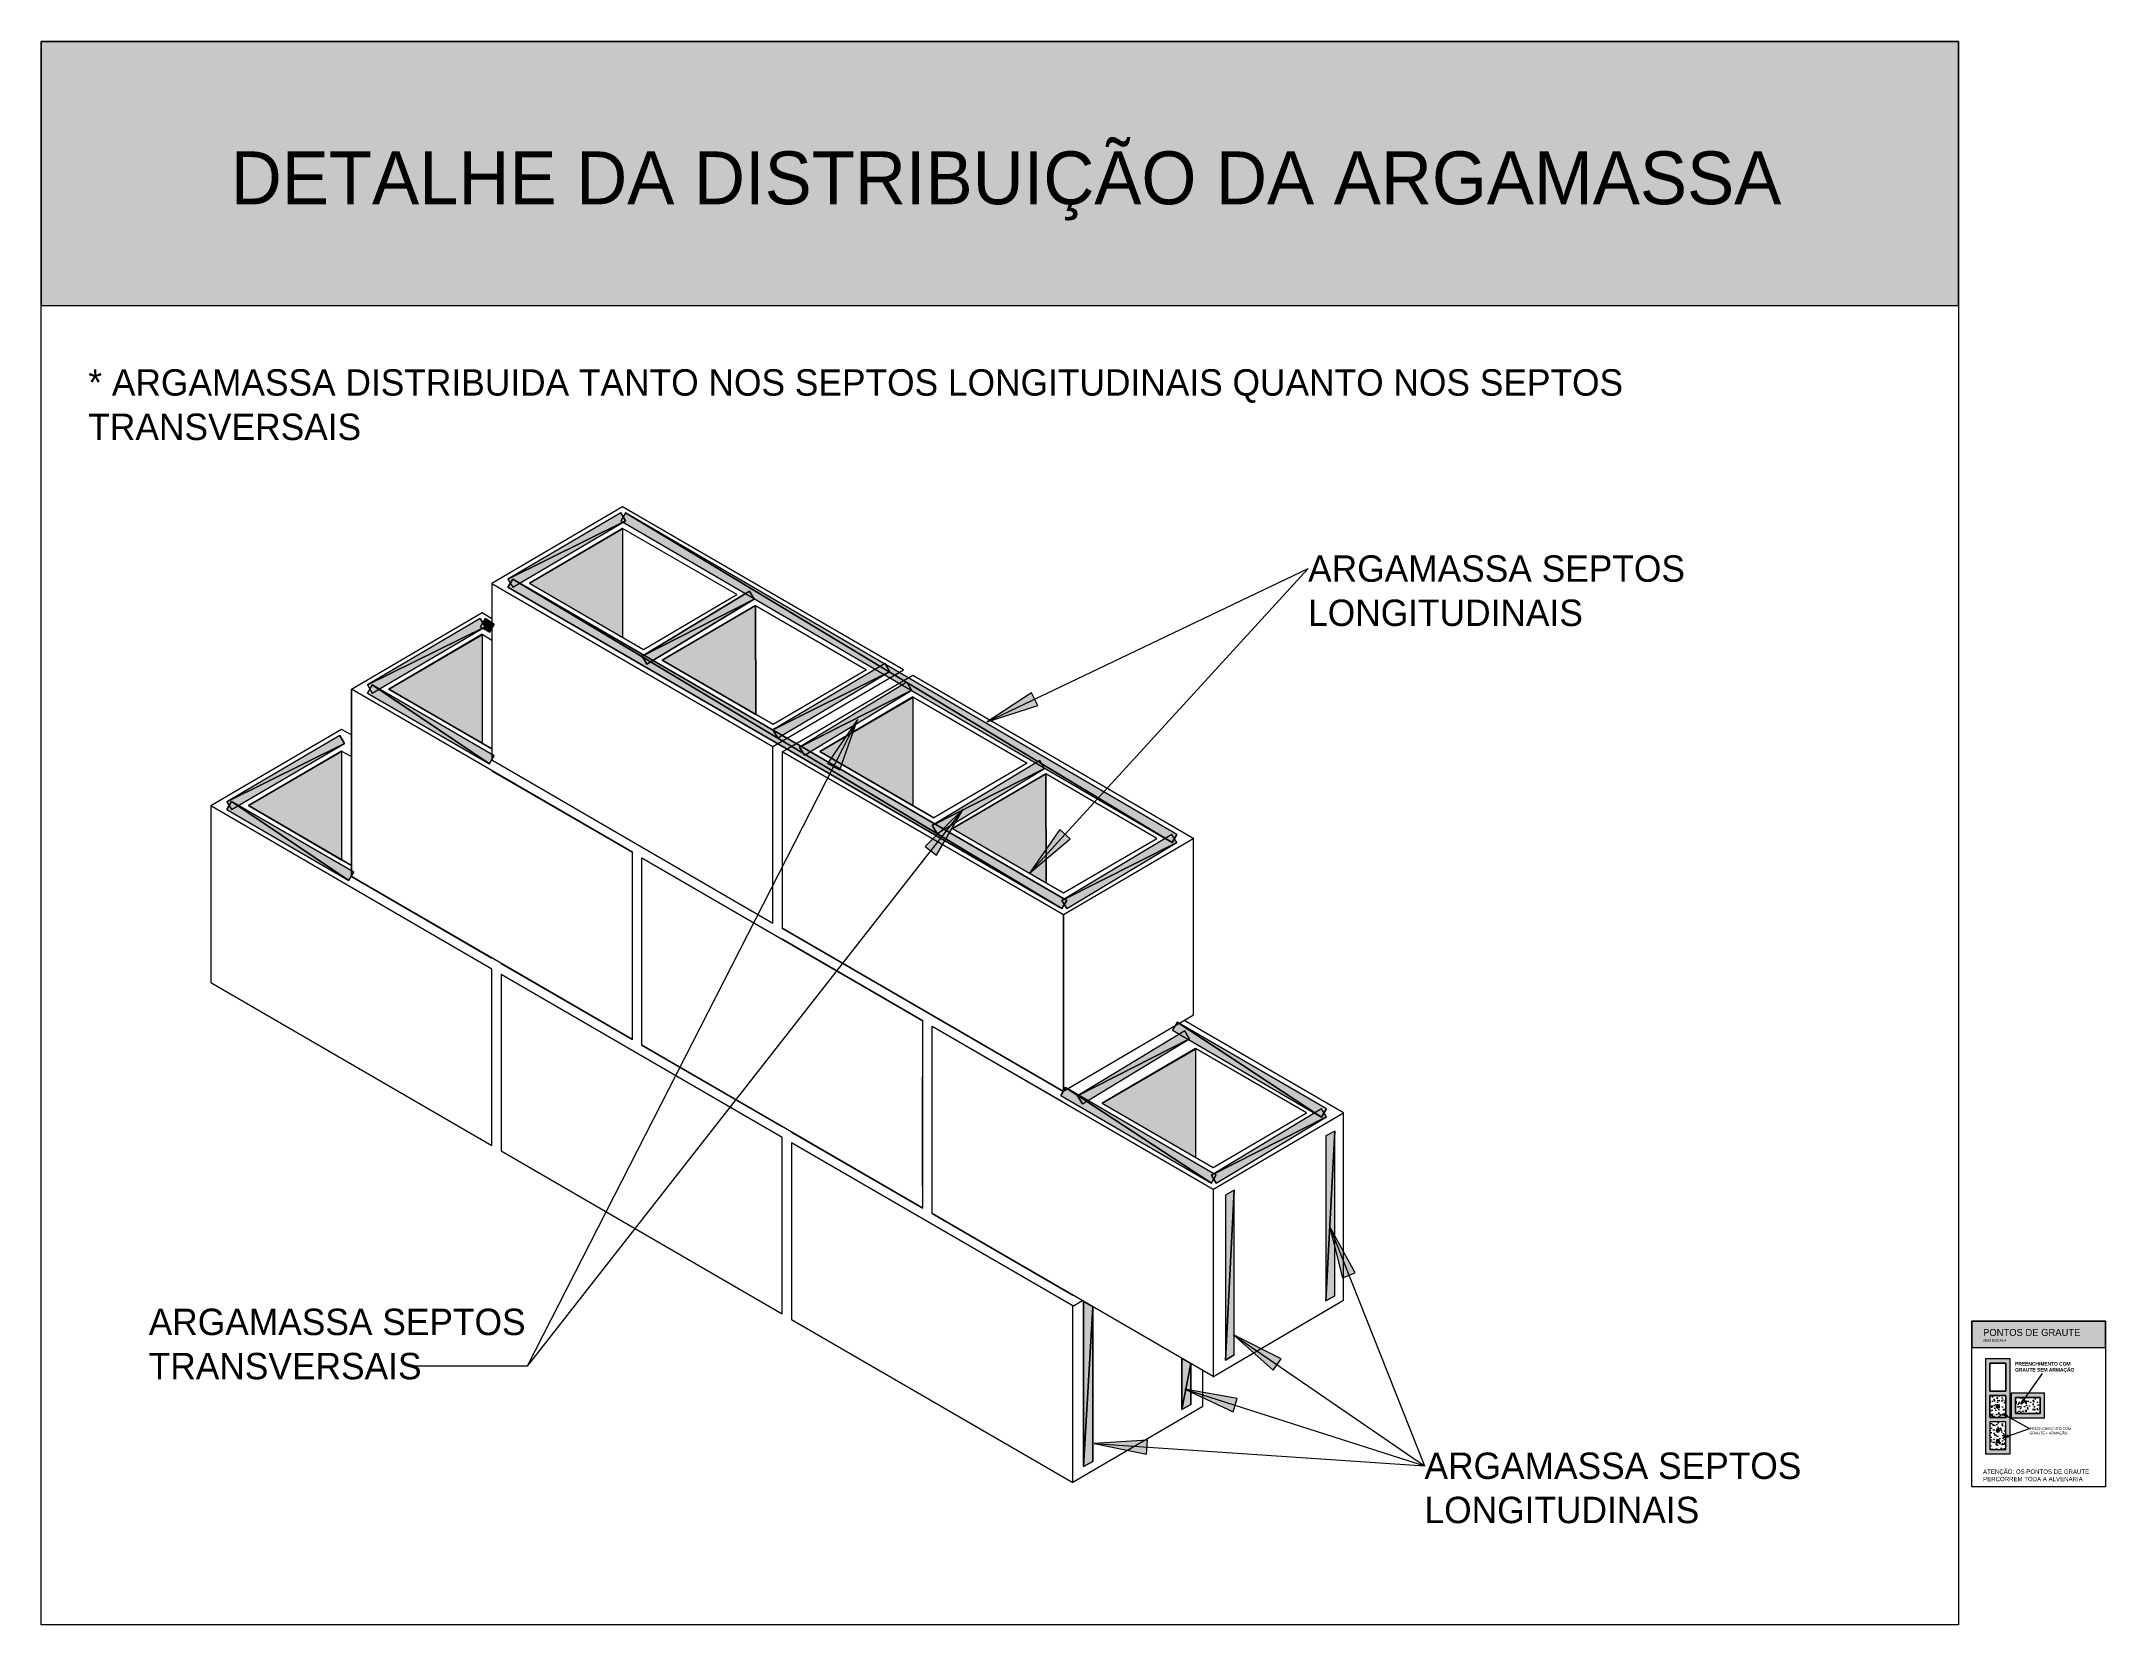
# Model space of a CAD drawing. Header units: centimetres. Extents: x 170 to 13828, y -2277 to 8860.
# Drawn here: x 3144 to 4317, y 63 to 962 of the extents above; entities that cross this region are included whole.
import ezdxf

# ---------------------------------------------------------------- set-up
doc = ezdxf.new("R2010")
doc.units = ezdxf.units.CM
for name, color, linetype, lineweight in [('A-DETL-GENF', 7, 'Continuous', 9), ('A-DETL-THIN', 7, 'Continuous', 9), ('G-ANNO-TEXT', 7, 'Continuous', 9)]:
    doc.layers.add(name, color=color, linetype=linetype, lineweight=lineweight)
for name, color, linetype, lineweight, true_color in [('A-DETL-GENF-1', 9, 'Continuous', 9, 0xc0c0c0), ('A-DETL-GENF-2', 16, 'Continuous', 9, 0x800000), ('A-DETL-GENF-3', 1, 'Continuous', 9, 0xff0000), ('A-DETL-GENF-4', 3, 'Continuous', 9, 0x00ff00), ('A-DETL-GENF-5', 11, 'Continuous', 9, 0xff8080)]:
    doc.layers.add(name, color=color, linetype=linetype, lineweight=lineweight, true_color=true_color)
doc.styles.add('Bahnschrift', font='', dxfattribs={"height": 15})
doc.styles.add('Bahnschrift_5', font='', dxfattribs={"height": 30})
doc.styles.add('Bahnschrift_6', font='', dxfattribs={"height": 1.5})
doc.styles.add('Bahnschrift_7', font='', dxfattribs={"height": 2.5})
doc.styles.add('Bahnschrift_8', font='', dxfattribs={"height": 4})
doc.styles.add('Bahnschrift_B', font='', dxfattribs={"height": 2})
doc.styles.get('Bahnschrift').set_extended_font_data('Bahnschrift')
doc.styles.get('Bahnschrift_5').set_extended_font_data('Bahnschrift')
doc.styles.get('Bahnschrift_6').set_extended_font_data('Bahnschrift')
doc.styles.get('Bahnschrift_7').set_extended_font_data('Bahnschrift')
doc.styles.get('Bahnschrift_8').set_extended_font_data('Bahnschrift')
doc.styles.get('Bahnschrift_B').set_extended_font_data('Bahnschrift', bold=True)
pattern_1 = [(50, (4268.5495, 0), (5.46546, -0.47795), [0.5715, -6.287]), (355, (4268.5495, 0), (-1.05745, 5.73197), [0.4572, -5.029]), (100.451, (4269.005, -0.04), (4.40812, 5.25377), [0.4857, -5.343]), (46.184, (4268.5495, 1.524), (8.13195, -1.2613), [0.85725, -9.43]), (96.636, (4269.227, 1.419), (7.12193, 7.42275), [0.72855, -8.014]), (351.184, (4268.5495, 1.524), (7.12183, 7.4232), [0.6858, -7.544]), (21, (4269.3115, 1.143), (4.54848, -3.06773), [0.5715, -6.286]), (326, (4269.3115, 1.143), (1.85405, 5.52596), [0.4572, -5.029]), (71.451, (4269.6905, 0.8873), (6.40251, 2.45795), [0.4857, -5.343]), (37.5, (4268.5495, 0), (0.092908, 2.536775), [0.10058, -4.868, 0.10058, -5.005, -5.048]), (37.5, (4268.5495, 0), (0.092908, 2.536775), [-10.074, 0.10058, -4.948]), (7.5, (4268.5495, 0), (2.00487, 3.0054), [0.10058, -2.81, 0.10058, -4.753, -1.924]), (7.5, (4268.5495, 0), (2.00487, 3.0054), [-7.765, 0.10058, -1.823]), (327.5, (4266.8505, 0), (4.067897, -0.171545), [0.10058, -1.804, 0.10058, -5.843, -7.887]), (327.5, (4266.8505, 0), (4.067897, -0.171545), [-7.849, 0.10058, -7.786]), (317.5, (4266.0885, 0), (4.4441, 0.76309), [0.10058, -2.376, 0.10058, -3.847, -5.601]), (317.5, (4266.0885, 0), (4.4441, 0.76309), [-6.424, 0.10058, -5.5])]

msp = doc.modelspace()

# ---------------------------------------------------------------- texts
at = {"layer": 'G-ANNO-TEXT', "attachment_point": 1}
for s, insert, char_height, width, style in [('DETALHE DA DISTRIBUIÇÃO DA ARGAMASSA', (3251.8, 899.4), 30, 1035.78, 'Bahnschrift_5'), ('* ARGAMASSA DISTRIBUIDA TANTO NOS SEPTOS LONGITUDINAIS QUANTO NOS SEPTOS', (3170.9, 775.7), 15, 1021.35, 'Bahnschrift'), ('TRANSVERSAIS', (3170.9, 750.5), 15, 182.785, 'Bahnschrift'), ('ARGAMASSA SEPTOS ', (3863.6, 670), 15, 259.747, 'Bahnschrift'), ('LONGITUDINAIS', (3863.6, 644.9), 15, 183.586, 'Bahnschrift'), ('ARGAMASSA SEPTOS ', (3205.2, 242.2), 15, 259.747, 'Bahnschrift'), ('SEM ESCALA', (4246.9, 224.9), 1.5, 15.392, 'Bahnschrift_6'), ('PONTOS DE GRAUTE', (4246.9, 230.7), 4, 62.692, 'Bahnschrift_8'), ('TRANSVERSAIS', (3205.2, 217.1), 15, 182.785, 'Bahnschrift'), ('PREENCHIMENTO COM ', (4265.1, 211.9), 2, 36.637, 'Bahnschrift_B'), ('GRAUTE SEM ARMAÇÃO', (4265.1, 208.5), 2, 37.679, 'Bahnschrift_B'), ('PREENCHIMENTO COM ', (4273.3, 174.8), 1.5, 27.097, 'Bahnschrift_6'), ('GRAUTE + ARMAÇÃO', (4273.3, 172.3), 1.5, 24.291, 'Bahnschrift_6'), ('ARGAMASSA SEPTOS', (3929.7, 160.5), 15, 252.532, 'Bahnschrift'), ('ATENÇÃO: OS PONTOS DE GRAUTE', (4246.9, 150.9), 2.5, 66.139, 'Bahnschrift_7'), ('PERCORREM TODA A ALVENARIA', (4246.9, 146.7), 2.5, 63.894, 'Bahnschrift_7'), ('LONGITUDINAIS', (3929.7, 135.4), 15, 183.586, 'Bahnschrift')]:
    msp.add_mtext(s, dxfattribs=dict(at, insert=insert, char_height=char_height, width=width, style=style))

# ---------------------------------------------------------------- hatches: boundary and pattern name
at = {"layer": 'A-DETL-GENF'}
h = msp.add_hatch(dxfattribs=at)
h.set_pattern_fill('FP_1', color=256, style=0, pattern_type=2)
h.set_pattern_definition(pattern_1)
h.paths.add_polyline_path([(4255.8, 180.4), (4259.8, 180.4), (4259.8, 192.9), (4250.8, 192.9), (4250.8, 180.4), (4255.5, 180.4)])
h.paths.add_polyline_path([(4279.3, 182.7), (4279.3, 191.7), (4265.3, 191.7), (4265.3, 182.7), (4278.5, 182.7)])
h.paths.add_polyline_path([(4255.3, 185.7), (4255, 185.7), (4254.8, 185.8), (4254.6, 186), (4254.4, 186.2), (4254.3, 186.4), (4254.3, 186.7), (4254.3, 186.9), (4254.4, 187.2), (4254.6, 187.4), (4254.8, 187.5), (4255, 187.6), (4255.3, 187.7), (4255.5, 187.6), (4255.8, 187.5), (4256, 187.4), (4256.1, 187.2), (4256.2, 186.9), (4256.3, 186.7), (4256.2, 186.4), (4256.1, 186.2), (4256, 186), (4255.8, 185.8), (4255.5, 185.7)])
h = msp.add_hatch(dxfattribs=at)
h.set_pattern_fill('FP_1', color=256, style=0, pattern_type=2)
h.set_pattern_definition(pattern_1)
h.paths.add_polyline_path([(4259.8, 162.2), (4259.8, 177.9), (4250.8, 177.9), (4250.8, 162.2)])
h.paths.add_polyline_path([(4255.3, 166), (4255, 166.1), (4254.8, 166.2), (4254.6, 166.3), (4254.4, 166.5), (4254.3, 166.8), (4254.3, 167), (4254.3, 167.3), (4254.4, 167.5), (4254.6, 167.8), (4254.8, 167.9), (4255, 168), (4255.3, 168), (4255.5, 168), (4255.8, 167.9), (4256, 167.8), (4256.1, 167.5), (4256.2, 167.3), (4256.3, 167), (4256.2, 166.8), (4256.1, 166.5), (4256, 166.3), (4255.8, 166.2), (4255.5, 166.1)])
h.paths.add_polyline_path([(4255.3, 172), (4255, 172.1), (4254.8, 172.2), (4254.6, 172.3), (4254.4, 172.5), (4254.3, 172.8), (4254.3, 173), (4254.3, 173.3), (4254.4, 173.5), (4254.6, 173.8), (4254.8, 173.9), (4255, 174), (4255.3, 174), (4255.5, 174), (4255.8, 173.9), (4256, 173.8), (4256.1, 173.5), (4256.2, 173.3), (4256.3, 173), (4256.2, 172.8), (4256.1, 172.5), (4256, 172.3), (4255.8, 172.2), (4255.5, 172.1)])
at = {"layer": 'A-DETL-GENF-1'}
for points in [[(3421.4, 811.9), (4232.9, 811.9), (4232.9, 961.9), (3144.2, 961.9), (3144.2, 811.9), (3409.2, 811.9)], [(4281.8, 220.1), (4316.5, 220.1), (4316.5, 235.1), (4240.5, 235.1), (4240.5, 220.1), (4279.3, 220.1)]]:
    msp.add_hatch(color=256, dxfattribs=at).paths.add_polyline_path(points)
at = {"layer": 'A-DETL-GENF-2'}
for points in [[(3421.4, 654.2), (3474.5, 685.2), (3474.3, 685.3), (3425.3, 656.5)], [(3474.5, 623.4), (3474.5, 685.2), (3421.4, 654.2), (3473.3, 624.1)], [(3549.9, 579.7), (3549.7, 641.5), (3496.8, 610.5), (3533, 589.5)], [(3341.6, 594.1), (3394.7, 625), (3394.5, 625.2), (3345.5, 596.4)], [(3394.7, 563.3), (3394.7, 625), (3341.6, 594.1), (3345.5, 591.8)], [(3586.3, 558.6), (3639.4, 589.5), (3639.2, 589.6), (3586.8, 558.9)], [(3639.4, 527.8), (3639.4, 589.5), (3586.3, 558.6), (3639.2, 527.9)], [(3261.8, 527.9), (3314.9, 558.8), (3314.7, 558.9), (3265.7, 530.1)], [(3314.9, 497), (3314.9, 558.8), (3261.8, 527.9), (3265.7, 525.6)], [(3714.8, 484), (3714.6, 545.9), (3661.7, 514.8), (3675.3, 506.9)], [(3746.6, 358.9), (3799.8, 389.8), (3799.6, 390), (3753.6, 363)], [(3799.8, 328.1), (3799.8, 389.8), (3746.6, 358.9), (3794.5, 331.2)]]:
    msp.add_hatch(color=256, dxfattribs=at).paths.add_polyline_path(points)
at = {"layer": 'A-DETL-GENF-3'}
for points in [[(3409.2, 656.5), (3474.5, 688.9), (3473.3, 689.6), (3474.7, 691.9), (3473.3, 694.2), (3409.2, 656.5)], [(3786.4, 506.9), (3789.1, 511.5), (3476, 694.2), (3710.1, 552.9), (3711.2, 553.6), (3712.4, 551.5), (3786.3, 506.9)], [(3410.6, 654.2), (3411.9, 656.5), (3415.8, 654.2), (3474.6, 688.9), (3409.2, 656.5)], [(3723.8, 469.4), (3490.3, 609.5), (3488.1, 608.2), (3485.7, 612.3), (3411.9, 656.5), (3409.2, 651.9), (3723.8, 469.4)], [(3485.4, 612.8), (3549.1, 645.1), (3546.3, 649.7), (3486.3, 613.3)], [(3488.1, 608.2), (3549.1, 645.1), (3485.4, 612.8), (3485.7, 612.3)], [(3329.4, 596.4), (3396.2, 629.5), (3393.5, 634.1), (3329.4, 596.4)], [(3398.7, 626.4), (3396.2, 634.1), (3394.9, 631.8), (3396.2, 629.5), (3394.9, 628.7), (3396.2, 627.9)], [(3398.7, 626.4), (3401.4, 631), (3396.2, 634), (3397.7, 629.5)], [(3330.8, 594.1), (3332.1, 596.4), (3336, 594.1), (3394.8, 628.7), (3329.4, 596.4), (3330.8, 594.1)], [(3564.8, 567.8), (3623.1, 602.2), (3622.8, 602.4), (3559.7, 571), (3559.9, 570.7)], [(3398.7, 551.6), (3332.1, 596.4), (3329.4, 591.8), (3386.2, 558.9)], [(3398.7, 551.6), (3401.4, 556.2), (3332.1, 596.4), (3387.9, 558.9)], [(3575.6, 561.5), (3638.2, 593.4), (3633, 596.4), (3575.6, 561.6)], [(3580.8, 558.5), (3638.2, 593.4), (3575.6, 561.5), (3580.2, 558.9)], [(3249.6, 530.1), (3316.4, 563.2), (3313.7, 567.8), (3249.6, 530.2)], [(3251, 527.9), (3252.3, 530.1), (3256.2, 527.9), (3316.4, 563.2), (3249.6, 530.1), (3251, 527.9)], [(3650.2, 516.6), (3713.9, 549), (3711.2, 553.6), (3651.6, 517.5)], [(3653, 512.1), (3713.9, 549), (3650.2, 516.6)], [(3318.9, 485.4), (3252.3, 530.1), (3249.6, 525.6), (3316.4, 486.8)], [(3318.9, 485.4), (3321.6, 490), (3252.3, 530.1), (3316.4, 487)], [(3723.8, 474), (3789.1, 507), (3787.7, 509.2), (3786.3, 506.9), (3782.5, 509.2), (3723.8, 474)], [(3726.5, 469.4), (3789, 506.9), (3723.8, 473.9), (3726.5, 469.5)], [(3732.7, 363), (3796.3, 395.4), (3793.6, 400), (3732.9, 363.2)], [(3871.3, 351), (3789.3, 405), (3786.6, 400.4), (3790.6, 398.1), (3793.6, 400), (3796.3, 395.4), (3795.8, 395.1), (3871.3, 351.1)], [(3871.3, 351), (3874, 355.6), (3789.3, 405), (3871.3, 351.1)], [(3735.4, 358.5), (3795.7, 395.1), (3732.7, 363)], [(3808.7, 313.5), (3737.8, 359.9), (3735.4, 358.5), (3732.7, 363), (3732.9, 363.2), (3725.8, 367.8), (3723.1, 363.2), (3808.7, 313.5)], [(3808.7, 318.1), (3874, 351.1), (3872.6, 353.3), (3871.3, 351.1), (3867.4, 353.3), (3808.7, 318.1)], [(3811.4, 313.5), (3874, 351), (3808.7, 318.1), (3811.4, 313.6)], [(3873.6, 246.6), (3878.7, 249.5), (3878.7, 343.1), (3874, 253.7)], [(3873.6, 246.6), (3878.7, 343.1), (3873.6, 340.3), (3873.6, 309.5)], [(3816.6, 213), (3821.7, 215.9), (3821.7, 309.5)], [(3816.6, 213), (3821.7, 309.5), (3816.6, 306.7)], [(3736.3, 152.5), (3741.3, 243.3), (3736.3, 246.2), (3736.3, 152.6)], [(3791.9, 185), (3797, 211), (3791.9, 214), (3791.9, 211)], [(3791.9, 185), (3797, 187.8), (3797, 211), (3794.5, 198.1)], [(4255.3, 185.7), (4255.5, 185.7), (4255.8, 185.8), (4256, 186), (4256.1, 186.2), (4256.2, 186.4), (4256.3, 186.7), (4256.2, 186.9), (4256.1, 187.2), (4256, 187.4), (4255.8, 187.5), (4255.5, 187.6), (4255.3, 187.7), (4255, 187.6), (4254.8, 187.5), (4254.6, 187.4), (4254.4, 187.2), (4254.3, 186.9), (4254.3, 186.7), (4254.3, 186.4), (4254.4, 186.2), (4254.6, 186), (4254.8, 185.8), (4255, 185.7)], [(4255.3, 172), (4255.5, 172.1), (4255.8, 172.2), (4256, 172.3), (4256.1, 172.5), (4256.2, 172.8), (4256.3, 173), (4256.2, 173.3), (4256.1, 173.5), (4256, 173.8), (4255.8, 173.9), (4255.5, 174), (4255.3, 174), (4255, 174), (4254.8, 173.9), (4254.6, 173.8), (4254.4, 173.5), (4254.3, 173.3), (4254.3, 173), (4254.3, 172.8), (4254.4, 172.5), (4254.6, 172.3), (4254.8, 172.2), (4255, 172.1)], [(4255.3, 166), (4255.5, 166.1), (4255.8, 166.2), (4256, 166.3), (4256.1, 166.5), (4256.2, 166.8), (4256.3, 167), (4256.2, 167.3), (4256.1, 167.5), (4256, 167.8), (4255.8, 167.9), (4255.5, 168), (4255.3, 168), (4255, 168), (4254.8, 167.9), (4254.6, 167.8), (4254.4, 167.5), (4254.3, 167.3), (4254.3, 167), (4254.3, 166.8), (4254.4, 166.5), (4254.6, 166.3), (4254.8, 166.2), (4255, 166.1)]]:
    msp.add_hatch(color=256, dxfattribs=at).paths.add_polyline_path(points)
h = msp.add_hatch(color=256, dxfattribs=at)
h.paths.add_polyline_path([(3786.4, 506.9), (3712.4, 551.5), (3713.9, 549.2), (3786.3, 506.9)])
h.paths.add_polyline_path([(3708.8, 552.2), (3710.1, 552.9), (3476, 694.2), (3473.3, 689.6), (3544, 648.3), (3546.3, 649.7), (3548.8, 645.5), (3706.4, 553.6)])
h = msp.add_hatch(color=256, dxfattribs=at)
h.paths.add_polyline_path([(3723.8, 469.4), (3725.1, 471.7), (3723.8, 474), (3725.1, 474.8), (3656.8, 514.4), (3653, 512.1), (3650.2, 516.6), (3651.6, 517.5), (3491.6, 610.3), (3490.3, 609.5), (3723.8, 469.4)])
h.paths.add_polyline_path([(3485.7, 612.3), (3485.4, 612.8), (3486.3, 613.3), (3415.8, 654.2), (3485.4, 612.4)])
h = msp.add_hatch(color=256, dxfattribs=at)
h.paths.add_polyline_path([(3559.7, 571), (3622.8, 602.4), (3617.8, 605.3), (3562.3, 572.5)])
h.paths.add_polyline_path([(3623.8, 607.9), (3623.4, 608.6), (3623, 608.4)])
h = msp.add_hatch(color=256, dxfattribs=at)
h.paths.add_polyline_path([(3808.7, 313.5), (3810.1, 315.8), (3808.7, 318.1), (3810, 318.9), (3738.6, 360.4), (3737.8, 359.9), (3808.7, 313.5)])
h.paths.add_polyline_path([(3732.9, 363.2), (3733.3, 363.4), (3725.8, 367.8), (3732.7, 363.3)])
h = msp.add_hatch(color=256, dxfattribs=at)
h.paths.add_polyline_path([(3736.1, 152.5), (3736.3, 152.6), (3736.3, 154.8)])
h.paths.add_polyline_path([(3736.3, 152.6), (3741.3, 155.4), (3741.3, 243.3)])
at = {"layer": 'A-DETL-GENF-4'}
h = msp.add_hatch(color=256, dxfattribs=at)
h.paths.add_polyline_path([(4248.3, 159.7), (4262.3, 159.7), (4262.3, 213.7), (4248.3, 213.7), (4248.3, 162.2)])
h.paths.add_polyline_path([(4250.8, 162.2), (4250.8, 177.9), (4259.8, 177.9), (4259.8, 162.2)])
h.paths.add_polyline_path([(4259.8, 180.4), (4250.8, 180.4), (4250.8, 192.9), (4259.8, 192.9), (4259.8, 182.7)])
h.paths.add_polyline_path([(4252.6, 195.4), (4250.8, 195.4), (4250.8, 211.2), (4259.8, 211.2), (4259.8, 195.4), (4258, 195.4)])
at = {"layer": 'A-DETL-GENF-5'}
h = msp.add_hatch(color=256, dxfattribs=at)
h.paths.add_polyline_path([(4262.8, 180.2), (4281.8, 180.2), (4281.8, 194.2), (4262.8, 194.2), (4262.8, 180.4)])
h.paths.add_polyline_path([(4279.3, 182.7), (4265.3, 182.7), (4265.3, 191.7), (4279.3, 191.7), (4279.3, 188.1)])
at = {"layer": 'G-ANNO-TEXT'}
for points in [[(3681.3, 575.4), (3710.1, 584.8), (3706.6, 591.9)], [(3607.8, 576.8), (3590.6, 551.8), (3597.6, 548.2)], [(3667.8, 525.8), (3646.2, 504.7), (3652.5, 499.8)], [(3705.4, 489.5), (3728.5, 509), (3722.7, 514.3)], [(3875.7, 289), (3883.1, 259.7), (3890.4, 262.6)], [(3821.3, 227.4), (3843.8, 207.2), (3848.3, 213.7)], [(3793.6, 196.5), (3821, 183.6), (3823.4, 191.1)], [(4268.4, 187.9), (4270.8, 189.9), (4269.5, 190.8)], [(4258.1, 182.4), (4260.5, 180.6), (4260.9, 181.3)], [(3742.2, 165.6), (3771.9, 159.6), (3772.4, 167.5)], [(4258.3, 168.9), (4261.3, 169.5), (4261, 170.3)]]:
    msp.add_hatch(color=256, dxfattribs=at).paths.add_polyline_path(points)

# ---------------------------------------------------------------- linework, layer by layer
at = {"layer": 'A-DETL-THIN'}
for p, q in [((4232.9, 961.9), (3144.2, 961.9)), ((3144.2, 961.9), (3144.2, 811.9)), ((3144.2, 62.7), (3144.2, 961.9)), ((3144.2, 961.9), (4232.9, 961.9)), ((4232.9, 811.9), (4232.9, 961.9)), ((4232.9, 961.9), (4232.9, 62.7)), ((3144.2, 811.9), (4232.9, 811.9)), ((3144.2, 811.9), (4232.9, 811.9)), ((3474.3, 697.6), (3400.1, 654.1)), ((3473.3, 694.2), (3409.2, 656.5)), ((3473.3, 694.2), (3409.2, 656.5)), ((3476, 689.6), (3473.3, 694.2)), ((3476, 689.6), (3473.3, 694.2)), ((3473.3, 694.2), (3476, 689.6)), ((3476, 689.6), (3473.3, 694.2)), ((3473.3, 694.2), (3476, 689.6)), ((3476, 689.6), (3473.3, 694.2)), ((3476, 694.2), (3473.3, 689.6)), ((3476, 694.2), (3473.3, 689.6)), ((3633.9, 605), (3474.3, 697.6)), ((3789.1, 511.5), (3476, 694.2)), ((3789.1, 511.5), (3476, 694.2)), ((3476, 694.2), (3786.4, 506.9)), ((3786.4, 506.9), (3476, 694.2)), ((3476, 694.2), (3786.4, 506.9)), ((3786.4, 506.9), (3476, 694.2)), ((3476, 694.2), (3786.4, 506.9)), ((3786.4, 506.9), (3476, 694.2)), ((3409.2, 656.5), (3476, 689.6)), ((3476, 689.6), (3409.2, 656.5)), ((3409.2, 656.5), (3476, 689.6)), ((3476, 689.6), (3409.2, 656.5)), ((3409.2, 656.5), (3476, 689.6)), ((3476, 689.6), (3409.2, 656.5)), ((3411.9, 651.9), (3476, 689.6)), ((3411.9, 651.9), (3476, 689.6)), ((3474.3, 685.3), (3421.4, 654.2)), ((3421.4, 654.2), (3474.3, 685.3)), ((3474.3, 685.3), (3421.4, 654.2)), ((3474.5, 685.2), (3421.4, 654.2)), ((3474.5, 685.2), (3421.4, 654.2)), ((3421.4, 654.2), (3474.5, 685.2)), ((3474.5, 685.2), (3421.4, 654.2)), ((3421.4, 654.2), (3474.5, 685.2)), ((3474.5, 685.2), (3421.4, 654.2)), ((3473.3, 689.6), (3786.4, 506.9)), ((3473.3, 689.6), (3786.4, 506.9)), ((3539.1, 647.7), (3474.3, 685.3)), ((3474.5, 623.4), (3474.5, 685.4)), ((3474.5, 623.4), (3474.5, 685.2)), ((3474.5, 623.4), (3474.5, 685.2)), ((3409.2, 656.5), (3411.9, 651.9)), ((3409.2, 656.5), (3411.9, 651.9)), ((3409.2, 651.9), (3411.9, 656.5)), ((3411.9, 656.5), (3409.2, 651.9)), ((3409.2, 651.9), (3411.9, 656.5)), ((3411.9, 656.5), (3409.2, 651.9)), ((3409.2, 651.9), (3411.9, 656.5)), ((3411.9, 656.5), (3409.2, 651.9)), ((3411.9, 656.5), (3726.5, 474)), ((3723.8, 469.4), (3411.9, 656.5)), ((3726.5, 474), (3411.9, 656.5)), ((3411.9, 656.5), (3723.8, 469.4)), ((3723.8, 469.4), (3411.9, 656.5)), ((3411.9, 656.5), (3723.8, 469.4)), ((3723.8, 469.4), (3411.9, 656.5)), ((3411.9, 656.5), (3723.8, 469.4)), ((3400.1, 654.1), (3400.1, 553.8)), ((3400.1, 654.1), (3559.7, 561.5)), ((3723.8, 469.4), (3409.2, 651.9)), ((3409.2, 651.9), (3723.8, 469.4)), ((3421.4, 654.2), (3474.5, 623.4)), ((3421.4, 654.2), (3474.5, 623.4)), ((3421.4, 654.2), (3486.2, 616.6)), ((3421.4, 654.2), (3486.2, 616.6)), ((3485.4, 612.8), (3546.3, 649.7)), ((3546.3, 649.7), (3485.4, 612.8)), ((3549.1, 645.1), (3485.4, 612.8)), ((3485.4, 612.8), (3549.1, 645.1)), ((3549.1, 645.1), (3485.4, 612.8)), ((3485.4, 612.8), (3549.1, 645.1)), ((3549.1, 645.1), (3485.4, 612.8)), ((3485.4, 612.8), (3549.1, 645.1)), ((3486.2, 616.6), (3539.1, 647.7)), ((3549.1, 645.1), (3488.1, 608.2)), ((3488.1, 608.2), (3549.1, 645.1)), ((3546.3, 649.7), (3549.1, 645.1)), ((3549.1, 645.1), (3546.3, 649.7)), ((3320.3, 594), (3394.5, 637.5)), ((3393.5, 634.1), (3329.4, 596.4)), ((3393.5, 634.1), (3329.4, 596.4)), ((3396.2, 634.1), (3393.5, 629.5)), ((3396.2, 634.1), (3393.5, 629.5)), ((3396.2, 629.5), (3393.5, 634.1)), ((3396.2, 629.5), (3393.5, 634.1)), ((3393.5, 634.1), (3396.2, 629.5)), ((3396.2, 629.5), (3393.5, 634.1)), ((3393.5, 634.1), (3396.2, 629.5)), ((3396.2, 629.5), (3393.5, 634.1)), ((3394.5, 637.5), (3400.1, 634.2)), ((3401.4, 631), (3396.2, 634.1)), ((3401.4, 631), (3396.2, 634.1)), ((3396.2, 634.1), (3398.7, 626.4)), ((3398.7, 626.4), (3396.2, 634.1)), ((3396.2, 634.1), (3398.7, 626.4)), ((3398.7, 626.4), (3396.2, 634.1)), ((3396.2, 634.1), (3398.7, 626.4)), ((3398.7, 626.4), (3396.2, 634.1)), ((3549.7, 641.5), (3496.8, 610.5)), ((3496.8, 610.5), (3549.7, 641.5)), ((3549.7, 641.5), (3496.8, 610.5)), ((3496.8, 610.5), (3549.7, 641.5)), ((3549.7, 641.5), (3496.8, 610.5)), ((3496.8, 610.5), (3549.7, 641.5)), ((3549.7, 641.5), (3496.8, 610.5)), ((3549.9, 579.7), (3549.7, 641.5)), ((3549.7, 641.5), (3612.8, 605)), ((3549.7, 641.5), (3549.9, 579.7)), ((3549.9, 579.7), (3549.7, 641.5)), ((3549.7, 641.5), (3549.9, 579.7)), ((3549.9, 579.7), (3549.7, 641.5)), ((3549.7, 641.5), (3549.9, 579.7)), ((3549.9, 579.7), (3549.9, 641.6)), ((3549.9, 579.7), (3549.9, 641.4)), ((3549.9, 579.7), (3549.9, 641.4)), ((3329.4, 596.4), (3396.2, 629.5)), ((3396.2, 629.5), (3329.4, 596.4)), ((3329.4, 596.4), (3396.2, 629.5)), ((3396.2, 629.5), (3329.4, 596.4)), ((3329.4, 596.4), (3396.2, 629.5)), ((3396.2, 629.5), (3329.4, 596.4)), ((3332.1, 591.8), (3396.2, 629.5)), ((3332.1, 591.8), (3396.2, 629.5)), ((3394.5, 625.2), (3341.6, 594.1)), ((3394.5, 625.2), (3341.6, 594.1)), ((3341.6, 594.1), (3394.5, 625.2)), ((3394.7, 625), (3341.6, 594.1)), ((3341.6, 594.1), (3394.7, 625)), ((3394.7, 625), (3341.6, 594.1)), ((3341.6, 594.1), (3394.7, 625)), ((3394.7, 625), (3341.6, 594.1)), ((3341.6, 594.1), (3394.7, 625)), ((3393.5, 629.5), (3398.7, 626.4)), ((3393.5, 629.5), (3398.7, 626.4)), ((3394.5, 625.2), (3400.1, 621.9)), ((3394.7, 563.3), (3394.7, 625.3)), ((3394.7, 563.3), (3394.7, 625)), ((3394.7, 563.3), (3394.7, 625)), ((3398.7, 626.4), (3401.4, 631)), ((3398.7, 626.4), (3401.4, 631)), ((3401.4, 631), (3398.7, 626.4)), ((3398.7, 626.4), (3401.4, 631)), ((3401.4, 631), (3398.7, 626.4)), ((3398.7, 626.4), (3401.4, 631)), ((3488.1, 608.2), (3485.4, 612.8)), ((3485.4, 612.8), (3488.1, 608.2)), ((3488.1, 608.2), (3485.4, 612.8)), ((3485.4, 612.8), (3488.1, 608.2)), ((3488.1, 608.2), (3485.4, 612.8)), ((3485.4, 612.8), (3488.1, 608.2)), ((3559.8, 573.9), (3496.8, 610.5)), ((3496.8, 610.5), (3549.9, 579.7)), ((3496.8, 610.5), (3549.9, 579.7)), ((3623.4, 608.6), (3559.7, 571)), ((3623.4, 608.6), (3559.7, 571)), ((3559.7, 561.5), (3633.9, 605)), ((3626.1, 604), (3559.7, 571)), ((3559.7, 571), (3626.1, 604)), ((3626.1, 604), (3559.7, 571)), ((3559.7, 571), (3626.1, 604)), ((3626.1, 604), (3559.7, 571)), ((3559.7, 571), (3626.1, 604)), ((3612.8, 605), (3559.8, 573.9)), ((3562.4, 566.4), (3626.1, 604)), ((3562.4, 566.4), (3626.1, 604)), ((3565, 558.4), (3639.2, 601.9)), ((3635.7, 598), (3574.8, 561.1)), ((3635.7, 598), (3574.8, 561.1)), ((3626.1, 604), (3623.4, 608.6)), ((3626.1, 604), (3623.4, 608.6)), ((3638.5, 593.5), (3635.7, 598)), ((3638.5, 593.5), (3635.7, 598)), ((3639.2, 601.9), (3798.8, 509.3)), ((3479.9, 501.4), (3320.3, 594)), ((3320.3, 594), (3320.3, 487.6)), ((3320.3, 487.6), (3320.3, 594)), ((3329.4, 596.4), (3332.1, 591.8)), ((3329.4, 596.4), (3332.1, 591.8)), ((3332.1, 596.4), (3329.4, 591.8)), ((3332.1, 596.4), (3329.4, 591.8)), ((3329.4, 591.8), (3332.1, 596.4)), ((3332.1, 596.4), (3329.4, 591.8)), ((3329.4, 591.8), (3332.1, 596.4)), ((3332.1, 596.4), (3329.4, 591.8)), ((3329.4, 591.8), (3398.7, 551.6)), ((3329.4, 591.8), (3398.7, 551.6)), ((3401.4, 556.2), (3332.1, 596.4)), ((3398.7, 551.6), (3332.1, 596.4)), ((3401.4, 556.2), (3332.1, 596.4)), ((3332.1, 596.4), (3398.7, 551.6)), ((3398.7, 551.6), (3332.1, 596.4)), ((3332.1, 596.4), (3398.7, 551.6)), ((3398.7, 551.6), (3332.1, 596.4)), ((3332.1, 596.4), (3398.7, 551.6)), ((3341.6, 594.1), (3394.7, 563.3)), ((3394.7, 563.3), (3341.6, 594.1)), ((3341.6, 594.1), (3394.7, 563.3)), ((3394.7, 563.3), (3341.6, 594.1)), ((3341.6, 594.1), (3394.7, 563.3)), ((3341.6, 594.1), (3400.1, 560.2)), ((3400.1, 560.2), (3341.6, 594.1)), ((3341.6, 594.1), (3394.7, 563.3)), ((3638.5, 593.5), (3574.8, 561.1)), ((3574.8, 561.1), (3638.5, 593.5)), ((3638.5, 593.5), (3574.8, 561.1)), ((3574.8, 561.1), (3638.5, 593.5)), ((3638.5, 593.5), (3574.8, 561.1)), ((3574.8, 561.1), (3638.5, 593.5)), ((3577.6, 556.6), (3638.5, 593.5)), ((3577.6, 556.6), (3638.5, 593.5)), ((3639.2, 589.6), (3586.3, 558.6)), ((3586.3, 558.6), (3639.2, 589.6)), ((3586.3, 558.6), (3639.2, 589.6)), ((3639.4, 589.5), (3586.3, 558.6)), ((3639.4, 589.5), (3586.3, 558.6)), ((3586.3, 558.6), (3639.4, 589.5)), ((3639.4, 589.5), (3586.3, 558.6)), ((3586.3, 558.6), (3639.4, 589.5)), ((3639.4, 589.5), (3586.3, 558.6)), ((3639.2, 589.6), (3704.1, 552)), ((3639.4, 527.8), (3639.4, 589.7)), ((3639.4, 527.8), (3639.4, 589.5)), ((3639.4, 527.8), (3639.4, 589.5)), ((3314.7, 571.2), (3240.5, 527.7)), ((3313.7, 567.8), (3249.6, 530.1)), ((3313.7, 567.8), (3249.6, 530.1)), ((3249.6, 530.1), (3316.4, 563.2)), ((3316.4, 563.2), (3249.6, 530.1)), ((3249.6, 530.1), (3316.4, 563.2)), ((3316.4, 563.2), (3249.6, 530.1)), ((3249.6, 530.1), (3316.4, 563.2)), ((3316.4, 563.2), (3249.6, 530.1)), ((3252.3, 525.6), (3316.4, 563.2)), ((3252.3, 525.6), (3316.4, 563.2)), ((3316.4, 563.2), (3313.7, 567.8)), ((3316.4, 563.2), (3313.7, 567.8)), ((3313.7, 567.8), (3316.4, 563.2)), ((3316.4, 563.2), (3313.7, 567.8)), ((3313.7, 567.8), (3316.4, 563.2)), ((3316.4, 563.2), (3313.7, 567.8)), ((3320.3, 568), (3314.7, 571.2)), ((3559.7, 571), (3562.4, 566.4)), ((3559.7, 571), (3562.4, 566.4)), ((3562.4, 566.4), (3559.7, 571)), ((3559.7, 571), (3562.4, 566.4)), ((3562.4, 566.4), (3559.7, 571)), ((3559.7, 571), (3562.4, 566.4)), ((3314.7, 558.9), (3261.8, 527.9)), ((3314.7, 558.9), (3261.8, 527.9)), ((3261.8, 527.9), (3314.7, 558.9)), ((3314.9, 558.8), (3261.8, 527.9)), ((3261.8, 527.9), (3314.9, 558.8)), ((3314.9, 558.8), (3261.8, 527.9)), ((3261.8, 527.9), (3314.9, 558.8)), ((3314.9, 558.8), (3261.8, 527.9)), ((3261.8, 527.9), (3314.9, 558.8)), ((3314.7, 558.9), (3320.3, 555.7)), ((3314.9, 497), (3314.9, 559)), ((3314.9, 497), (3314.9, 558.8)), ((3314.9, 497), (3314.9, 558.8)), ((3398.7, 551.6), (3401.4, 556.2)), ((3398.7, 551.6), (3401.4, 556.2)), ((3400.1, 553.8), (3559.7, 461.2)), ((3559.7, 461.2), (3559.7, 561.5)), ((3724.6, 465.8), (3565, 558.4)), ((3565, 558.4), (3565, 458.2)), ((3574.8, 561.1), (3577.6, 556.6)), ((3574.8, 561.1), (3577.6, 556.6)), ((3577.6, 556.6), (3574.8, 561.1)), ((3574.8, 561.1), (3577.6, 556.6)), ((3577.6, 556.6), (3574.8, 561.1)), ((3574.8, 561.1), (3577.6, 556.6)), ((3586.3, 558.6), (3639.4, 527.8)), ((3651.1, 521), (3586.3, 558.6)), ((3586.3, 558.6), (3639.4, 527.8)), ((3586.3, 558.6), (3651.1, 521)), ((3711.2, 553.6), (3650.2, 516.6)), ((3711.2, 553.6), (3650.2, 516.6)), ((3704.1, 552), (3651.1, 521)), ((3713.9, 549), (3711.2, 553.6)), ((3713.9, 549), (3711.2, 553.6)), ((3400.1, 547.7), (3479.9, 501.4)), ((3713.9, 549), (3650.2, 516.6)), ((3650.2, 516.6), (3713.9, 549)), ((3713.9, 549), (3650.2, 516.6)), ((3650.2, 516.6), (3713.9, 549)), ((3713.9, 549), (3650.2, 516.6)), ((3650.2, 516.6), (3713.9, 549)), ((3653, 512.1), (3713.9, 549)), ((3653, 512.1), (3713.9, 549)), ((3714.6, 545.9), (3661.7, 514.8)), ((3714.6, 545.9), (3661.7, 514.8)), ((3661.7, 514.8), (3714.6, 545.9)), ((3714.6, 545.9), (3661.7, 514.8)), ((3661.7, 514.8), (3714.6, 545.9)), ((3714.6, 545.9), (3661.7, 514.8)), ((3714.6, 545.9), (3661.7, 514.8)), ((3714.8, 484), (3714.6, 545.9)), ((3777.7, 509.3), (3714.6, 545.9)), ((3714.6, 545.9), (3714.8, 484)), ((3714.8, 484), (3714.6, 545.9)), ((3714.6, 545.9), (3714.8, 484)), ((3714.8, 484), (3714.6, 545.9)), ((3714.6, 545.9), (3714.8, 484)), ((3714.8, 484), (3714.8, 546)), ((3714.8, 484), (3714.8, 545.7)), ((3714.8, 484), (3714.8, 545.7)), ((3240.5, 527.7), (3240.5, 427.4)), ((3400.1, 435.1), (3240.5, 527.7)), ((3252.3, 530.2), (3249.6, 525.6)), ((3252.3, 530.2), (3249.6, 525.6)), ((3249.6, 525.6), (3252.3, 530.2)), ((3252.3, 530.2), (3249.6, 525.6)), ((3249.6, 525.6), (3252.3, 530.2)), ((3252.3, 530.2), (3249.6, 525.6)), ((3249.6, 530.1), (3252.3, 525.6)), ((3249.6, 530.1), (3252.3, 525.6)), ((3321.6, 490), (3252.3, 530.2)), ((3318.9, 485.4), (3252.3, 530.2)), ((3321.6, 490), (3252.3, 530.2)), ((3252.3, 530.2), (3318.9, 485.4)), ((3318.9, 485.4), (3252.3, 530.2)), ((3252.3, 530.2), (3318.9, 485.4)), ((3318.9, 485.4), (3252.3, 530.2)), ((3252.3, 530.2), (3318.9, 485.4)), ((3261.8, 527.9), (3314.9, 497)), ((3314.9, 497), (3261.8, 527.9)), ((3261.8, 527.9), (3314.9, 497)), ((3314.9, 497), (3261.8, 527.9)), ((3261.8, 527.9), (3314.9, 497)), ((3261.8, 527.9), (3320.3, 493.9)), ((3320.3, 493.9), (3261.8, 527.9)), ((3261.8, 527.9), (3314.9, 497)), ((3559.6, 467.6), (3559.6, 529.6)), ((3249.6, 525.6), (3318.9, 485.4)), ((3249.6, 525.6), (3318.9, 485.4)), ((3650.2, 516.6), (3653, 512.1)), ((3650.2, 516.6), (3653, 512.1)), ((3653, 512.1), (3650.2, 516.6)), ((3650.2, 516.6), (3653, 512.1)), ((3653, 512.1), (3650.2, 516.6)), ((3650.2, 516.6), (3653, 512.1)), ((3661.7, 514.8), (3714.8, 484)), ((3661.7, 514.8), (3724.7, 478.3)), ((3661.7, 514.8), (3714.8, 484)), ((3786.3, 511.5), (3723.8, 474)), ((3786.3, 511.5), (3723.8, 474)), ((3789.1, 506.9), (3723.8, 474)), ((3723.8, 474), (3789.1, 506.9)), ((3789.1, 506.9), (3723.8, 474)), ((3723.8, 474), (3789.1, 506.9)), ((3789.1, 506.9), (3723.8, 474)), ((3723.8, 474), (3789.1, 506.9)), ((3798.8, 509.3), (3724.6, 465.8)), ((3724.7, 478.3), (3777.7, 509.3)), ((3726.5, 469.4), (3789.1, 506.9)), ((3726.5, 469.4), (3789.1, 506.9)), ((3789.1, 506.9), (3786.3, 511.5)), ((3789.1, 506.9), (3786.3, 511.5)), ((3786.4, 506.9), (3789.1, 511.5)), ((3786.4, 506.9), (3789.1, 511.5)), ((3789.1, 511.5), (3786.4, 506.9)), ((3786.4, 506.9), (3789.1, 511.5)), ((3789.1, 511.5), (3786.4, 506.9)), ((3786.4, 506.9), (3789.1, 511.5)), ((3798.6, 409), (3798.6, 509.2)), ((3479.9, 395), (3479.9, 501.4)), ((3485.2, 391.9), (3485.2, 498.3)), ((3485.2, 498.3), (3644.8, 405.7)), ((3485.2, 498.3), (3559.7, 455.1)), ((3318.9, 485.4), (3321.6, 490)), ((3318.9, 485.4), (3321.6, 490)), ((3320.3, 487.6), (3400.1, 441.3)), ((3479.9, 395), (3320.3, 487.6)), ((3726.5, 474), (3723.8, 469.4)), ((3723.8, 469.4), (3726.5, 474)), ((3723.8, 474), (3726.5, 469.4)), ((3723.8, 474), (3726.5, 469.4)), ((3726.5, 469.4), (3723.8, 474)), ((3723.8, 474), (3726.5, 469.4)), ((3726.5, 469.4), (3723.8, 474)), ((3723.8, 474), (3726.5, 469.4)), ((3724.6, 365.6), (3565, 458.2)), ((3565, 458.2), (3724.6, 365.6)), ((3724.6, 465.8), (3724.6, 365.6)), ((3724.6, 365.6), (3724.6, 465.8)), ((3644.8, 405.7), (3565, 452)), ((3400.1, 334.9), (3400.1, 435.1)), ((3405.4, 438.2), (3479.9, 395)), ((3240.5, 427.4), (3400.1, 334.9)), ((3565, 339.5), (3405.4, 432)), ((3405.4, 432), (3405.4, 331.8)), ((3644.8, 299.3), (3644.8, 405.7)), ((3650.1, 296.2), (3650.1, 402.6)), ((3650.1, 402.6), (3809.7, 310.1)), ((3650.1, 402.6), (3724.6, 359.4)), ((3724.4, 365.5), (3798.6, 409)), ((3793.6, 400), (3732.7, 363)), ((3793.6, 400), (3732.7, 363)), ((3789.3, 405), (3786.6, 400.4)), ((3789.3, 405), (3786.6, 400.4)), ((3786.6, 400.4), (3871.3, 351)), ((3786.6, 400.4), (3871.3, 351)), ((3874, 355.6), (3789.3, 405)), ((3874, 355.6), (3789.3, 405)), ((3789.3, 405), (3871.3, 351)), ((3871.3, 351), (3789.3, 405)), ((3789.3, 405), (3871.3, 351)), ((3871.3, 351), (3789.3, 405)), ((3789.3, 405), (3871.3, 351)), ((3871.3, 351), (3789.3, 405)), ((3883.7, 353.4), (3793.3, 405.9)), ((3796.3, 395.4), (3793.6, 400)), ((3796.3, 395.4), (3793.6, 400)), ((3644.8, 299.3), (3485.2, 391.9)), ((3485.2, 391.9), (3565, 345.6)), ((3796.3, 395.4), (3732.7, 363)), ((3732.7, 363), (3796.3, 395.4)), ((3796.3, 395.4), (3732.7, 363)), ((3732.7, 363), (3796.3, 395.4)), ((3796.3, 395.4), (3732.7, 363)), ((3732.7, 363), (3796.3, 395.4)), ((3735.4, 358.5), (3796.3, 395.4)), ((3735.4, 358.5), (3796.3, 395.4)), ((3799.6, 390), (3746.6, 358.9)), ((3746.6, 358.9), (3799.6, 390)), ((3799.6, 390), (3746.6, 358.9)), ((3799.8, 389.8), (3746.6, 358.9)), ((3799.8, 389.8), (3746.6, 358.9)), ((3746.6, 358.9), (3799.8, 389.8)), ((3799.8, 389.8), (3746.6, 358.9)), ((3746.6, 358.9), (3799.8, 389.8)), ((3799.8, 389.8), (3746.6, 358.9)), ((3862.6, 353.4), (3799.6, 390)), ((3799.8, 328.1), (3799.8, 390.1)), ((3799.8, 328.1), (3799.8, 389.8)), ((3799.8, 328.1), (3799.8, 389.8)), ((3644.7, 311.9), (3644.7, 373.8)), ((3725.8, 367.8), (3723.1, 363.2)), ((3725.8, 367.8), (3723.1, 363.2)), ((3723.1, 363.2), (3725.8, 367.8)), ((3725.8, 367.8), (3723.1, 363.2)), ((3723.1, 363.2), (3725.8, 367.8)), ((3725.8, 367.8), (3723.1, 363.2)), ((3811.4, 318.1), (3725.8, 367.8)), ((3808.7, 313.5), (3725.8, 367.8)), ((3811.4, 318.1), (3725.8, 367.8)), ((3725.8, 367.8), (3808.7, 313.5)), ((3808.7, 313.5), (3725.8, 367.8)), ((3725.8, 367.8), (3808.7, 313.5)), ((3808.7, 313.5), (3725.8, 367.8)), ((3725.8, 367.8), (3808.7, 313.5)), ((3723.1, 363.2), (3808.7, 313.5)), ((3723.1, 363.2), (3808.7, 313.5)), ((3732.7, 363), (3735.4, 358.5)), ((3732.7, 363), (3735.4, 358.5)), ((3735.4, 358.5), (3732.7, 363)), ((3732.7, 363), (3735.4, 358.5)), ((3735.4, 358.5), (3732.7, 363)), ((3732.7, 363), (3735.4, 358.5)), ((3746.6, 358.9), (3799.8, 328.1)), ((3746.6, 358.9), (3799.8, 328.1)), ((3746.6, 358.9), (3809.7, 322.4)), ((3871.3, 355.6), (3808.7, 318.1)), ((3871.3, 355.6), (3808.7, 318.1)), ((3809.5, 309.9), (3883.7, 353.4)), ((3809.7, 322.4), (3862.6, 353.4)), ((3874, 351.1), (3871.3, 355.6)), ((3874, 351.1), (3871.3, 355.6)), ((3871.3, 351), (3874, 355.6)), ((3871.3, 351), (3874, 355.6)), ((3874, 355.6), (3871.3, 351)), ((3871.3, 351), (3874, 355.6)), ((3874, 355.6), (3871.3, 351)), ((3871.3, 351), (3874, 355.6)), ((3883.7, 247), (3883.7, 353.4)), ((3570.3, 342.5), (3644.8, 299.3)), ((3874, 351.1), (3808.7, 318.1)), ((3808.7, 318.1), (3874, 351.1)), ((3874, 351.1), (3808.7, 318.1)), ((3808.7, 318.1), (3874, 351.1)), ((3874, 351.1), (3808.7, 318.1)), ((3808.7, 318.1), (3874, 351.1)), ((3811.4, 313.5), (3874, 351.1)), ((3811.4, 313.5), (3874, 351.1)), ((3878.7, 343.1), (3873.6, 340.3)), ((3878.7, 343.1), (3873.6, 340.3)), ((3873.6, 246.6), (3878.7, 343.1)), ((3878.7, 343.1), (3873.6, 246.6)), ((3873.6, 246.6), (3878.7, 343.1)), ((3878.7, 343.1), (3873.6, 246.6)), ((3873.6, 246.6), (3878.7, 343.1)), ((3878.7, 343.1), (3873.6, 340.3)), ((3878.7, 343.1), (3873.6, 246.6)), ((3873.6, 340.3), (3873.6, 246.6)), ((3873.6, 340.3), (3873.6, 246.6)), ((3873.6, 340.3), (3873.6, 246.6)), ((3878.7, 249.5), (3878.7, 343.1)), ((3878.7, 249.5), (3878.7, 343.1)), ((3878.7, 249.5), (3878.7, 343.1)), ((3405.4, 331.8), (3565, 239.2)), ((3565, 239.2), (3565, 339.5)), ((3729.9, 243.8), (3570.3, 336.4)), ((3570.3, 336.4), (3570.3, 236.1)), ((3808.7, 313.5), (3811.4, 318.1)), ((3808.7, 313.5), (3811.4, 318.1)), ((3808.7, 318.1), (3811.4, 313.5)), ((3808.7, 318.1), (3811.4, 313.5)), ((3811.4, 313.5), (3808.7, 318.1)), ((3808.7, 318.1), (3811.4, 313.5)), ((3811.4, 313.5), (3808.7, 318.1)), ((3808.7, 318.1), (3811.4, 313.5)), ((3809.7, 310.1), (3809.7, 203.7)), ((3821.7, 309.5), (3816.6, 306.7)), ((3821.7, 309.5), (3816.6, 306.7)), ((3816.6, 213), (3821.7, 309.5)), ((3821.7, 309.5), (3816.6, 213)), ((3816.6, 213), (3821.7, 309.5)), ((3821.7, 309.5), (3816.6, 213)), ((3816.6, 213), (3821.7, 309.5)), ((3821.7, 309.5), (3816.6, 306.7)), ((3821.7, 309.5), (3816.6, 213)), ((3816.6, 306.7), (3816.6, 213)), ((3816.6, 306.7), (3816.6, 213)), ((3816.6, 306.7), (3816.6, 213)), ((3821.7, 215.9), (3821.7, 309.5)), ((3821.7, 215.9), (3821.7, 309.5)), ((3821.7, 215.9), (3821.7, 309.5)), ((3809.7, 203.7), (3650.1, 296.2)), ((3650.1, 296.2), (3729.9, 249.9)), ((3729.7, 243.4), (3735.4, 246.8)), ((3736.1, 152.5), (3736.1, 246.2)), ((3736.1, 246.2), (3736.1, 152.5)), ((3736.1, 152.5), (3736.1, 246.2)), ((3736.1, 246.2), (3736.1, 152.5)), ((3736.1, 152.5), (3736.1, 246.2)), ((3736.1, 152.5), (3736.1, 246.2)), ((3736.1, 246.2), (3741.3, 243.3)), ((3741.3, 243.3), (3736.3, 246.2)), ((3809.5, 203.5), (3883.7, 247)), ((3873.6, 246.6), (3878.7, 249.5)), ((3873.6, 246.6), (3878.7, 249.5)), ((3873.6, 246.6), (3878.7, 249.5)), ((3878.7, 249.5), (3873.6, 246.6)), ((3873.6, 246.6), (3878.7, 249.5)), ((3878.7, 249.5), (3873.6, 246.6)), ((3873.6, 246.6), (3878.7, 249.5)), ((3570.3, 236.1), (3729.9, 143.5)), ((3729.9, 143.5), (3729.9, 243.8)), ((3736.1, 246.2), (3736.1, 152.5)), ((3736.1, 246.2), (3736.1, 152.5)), ((3736.1, 246.2), (3736.1, 152.5)), ((3736.1, 152.5), (3741.3, 243.3)), ((3741.3, 243.3), (3736.1, 152.5)), ((3736.1, 152.5), (3741.3, 243.3)), ((3741.3, 243.3), (3736.1, 152.5)), ((3736.1, 152.5), (3741.3, 243.3)), ((3741.3, 243.3), (3736.1, 152.5)), ((3741.3, 155.4), (3741.3, 243.3)), ((3741.3, 243.3), (3741.3, 155.4)), ((3741.3, 155.4), (3741.3, 243.3)), ((4316.5, 235.1), (4240.5, 235.1)), ((4240.5, 235.1), (4240.5, 220.1)), ((4240.5, 235.1), (4316.5, 235.1)), ((4240.5, 141.1), (4240.5, 235.1)), ((4316.5, 220.1), (4316.5, 235.1)), ((4316.5, 235.1), (4316.5, 141.1)), ((3791.9, 185), (3791.9, 214)), ((3791.9, 214), (3797, 211)), ((3791.9, 185), (3791.9, 214)), ((3791.9, 214), (3791.9, 185)), ((3797, 211), (3791.9, 214)), ((3791.9, 214), (3797, 211)), ((3797, 211), (3791.9, 214)), ((3791.9, 214), (3797, 211)), ((3797, 211), (3791.9, 214)), ((3816.6, 213), (3821.7, 215.9)), ((3816.6, 213), (3821.7, 215.9)), ((3816.6, 213), (3821.7, 215.9)), ((3821.7, 215.9), (3816.6, 213)), ((3816.6, 213), (3821.7, 215.9)), ((3821.7, 215.9), (3816.6, 213)), ((3816.6, 213), (3821.7, 215.9)), ((4240.5, 220.1), (4316.5, 220.1)), ((4240.5, 220.1), (4316.5, 220.1)), ((4262.3, 213.7), (4248.3, 213.7)), ((4248.3, 213.7), (4248.3, 159.7)), ((4248.3, 213.7), (4248.3, 159.7)), ((4262.3, 213.7), (4248.3, 213.7)), ((4250.8, 195.4), (4250.8, 211.2)), ((4250.8, 211.2), (4259.8, 211.2)), ((4250.8, 211.2), (4250.8, 195.4)), ((4259.8, 211.2), (4250.8, 211.2)), ((4259.8, 211.2), (4259.8, 195.4)), ((4259.8, 195.4), (4259.8, 211.2)), ((4262.3, 159.7), (4262.3, 213.7)), ((4262.3, 159.7), (4262.3, 213.7)), ((3797, 211), (3791.9, 185)), ((3791.9, 185), (3797, 211)), ((3797, 211), (3791.9, 185)), ((3791.9, 185), (3797, 211)), ((3797, 211), (3791.9, 185)), ((3791.9, 185), (3797, 211)), ((3797, 211), (3797, 187.8)), ((3797, 211), (3797, 187.8)), ((3797, 187.8), (3797, 211)), ((3803.9, 186.9), (3803.9, 207)), ((3797, 187.8), (3791.9, 185)), ((3797, 187.8), (3791.9, 185)), ((3791.9, 185), (3797, 187.8)), ((4259.8, 195.4), (4250.8, 195.4)), ((4250.8, 195.4), (4259.8, 195.4)), ((4250.8, 180.4), (4250.8, 192.9)), ((4250.8, 192.9), (4259.8, 192.9)), ((4250.8, 192.9), (4250.8, 180.4)), ((4259.8, 192.9), (4250.8, 192.9)), ((4259.8, 192.9), (4259.8, 180.4)), ((4259.8, 180.4), (4259.8, 192.9)), ((4262.8, 194.2), (4262.8, 180.2)), ((4281.8, 194.2), (4262.8, 194.2)), ((4281.8, 194.2), (4262.8, 194.2)), ((4262.8, 194.2), (4262.8, 180.2)), ((4265.3, 191.7), (4279.3, 191.7)), ((4265.3, 182.7), (4265.3, 191.7)), ((4279.3, 191.7), (4265.3, 191.7)), ((4265.3, 191.7), (4265.3, 182.7)), ((4279.3, 191.7), (4279.3, 182.7)), ((4279.3, 182.7), (4279.3, 191.7)), ((4281.8, 180.2), (4281.8, 194.2)), ((4281.8, 180.2), (4281.8, 194.2)), ((3729.7, 143.4), (3803.9, 186.9)), ((4259.8, 180.4), (4250.8, 180.4)), ((4250.8, 180.4), (4259.8, 180.4)), ((4259.8, 177.9), (4250.8, 177.9)), ((4250.8, 177.9), (4250.8, 162.2)), ((4259.8, 162.2), (4259.8, 177.9)), ((4262.8, 180.2), (4281.8, 180.2)), ((4262.8, 180.2), (4281.8, 180.2)), ((4279.3, 182.7), (4265.3, 182.7)), ((4265.3, 182.7), (4279.3, 182.7)), ((3736.1, 152.5), (3741.3, 155.4)), ((3736.1, 152.5), (3741.3, 155.4)), ((3741.3, 155.4), (3736.1, 152.5)), ((3736.1, 152.5), (3741.3, 155.4)), ((3741.3, 155.4), (3736.1, 152.5)), ((3736.1, 152.5), (3741.3, 155.4)), ((3741.3, 155.4), (3736.1, 152.5)), ((4248.3, 159.7), (4262.3, 159.7)), ((4248.3, 159.7), (4262.3, 159.7)), ((4250.8, 162.2), (4259.8, 162.2)), ((4316.5, 141.1), (4240.5, 141.1)), ((4232.9, 62.7), (3144.2, 62.7))]:
    msp.add_line(p, q, dxfattribs=at)
for centre, start, end in [((4255.3, 186.7), 0, 180), ((4255.3, 186.7), 180, 0), ((4255.3, 173), 0, 180), ((4255.3, 173), 180, 0), ((4255.3, 167), 0, 180), ((4255.3, 167), 180, 0)]:
    msp.add_arc(centre, 1, start, end, dxfattribs=at)
at = {"layer": 'G-ANNO-TEXT'}
for p, q in [((3681.3, 575.4), (3863.6, 662.5)), ((3705.4, 489.5), (3863.6, 662.5)), ((3706.6, 591.9), (3681.3, 575.4)), ((3710.1, 584.8), (3706.6, 591.9)), ((3607.8, 576.8), (3420.2, 209.6)), ((3607.8, 576.8), (3590.6, 551.8)), ((3597.6, 548.2), (3607.8, 576.8)), ((3681.3, 575.4), (3710.1, 584.8)), ((3590.6, 551.8), (3597.6, 548.2)), ((3667.8, 525.8), (3420.2, 209.6)), ((3667.8, 525.8), (3646.2, 504.7)), ((3652.5, 499.8), (3667.8, 525.8)), ((3646.2, 504.7), (3652.5, 499.8)), ((3722.7, 514.3), (3705.4, 489.5)), ((3705.4, 489.5), (3728.5, 509)), ((3728.5, 509), (3722.7, 514.3)), ((3875.7, 289), (3883.1, 259.7)), ((3890.4, 262.6), (3875.7, 289)), ((3875.7, 289), (3929.7, 153)), ((3883.1, 259.7), (3890.4, 262.6)), ((3821.3, 227.4), (3843.8, 207.2)), ((3848.3, 213.7), (3821.3, 227.4)), ((3821.3, 227.4), (3929.7, 153)), ((3843.8, 207.2), (3848.3, 213.7)), ((3420.2, 209.6), (3356.1, 209.6)), ((4268.4, 187.9), (4280.7, 205.4)), ((3793.6, 196.5), (3821, 183.6)), ((3823.4, 191.1), (3793.6, 196.5)), ((3793.6, 196.5), (3929.7, 153)), ((3821, 183.6), (3823.4, 191.1)), ((4269.5, 190.8), (4268.4, 187.9)), ((4268.4, 187.9), (4270.8, 189.9)), ((4270.8, 189.9), (4269.5, 190.8)), ((4258.1, 182.4), (4260.5, 180.6)), ((4260.9, 181.3), (4258.1, 182.4)), ((4258.1, 182.4), (4273.3, 174.1)), ((4260.5, 180.6), (4260.9, 181.3)), ((3772.4, 167.5), (3742.2, 165.6)), ((3742.2, 165.6), (3771.9, 159.6)), ((3742.2, 165.6), (3929.7, 153)), ((3771.9, 159.6), (3772.4, 167.5)), ((4258.3, 168.9), (4273.3, 174.1)), ((4261, 170.3), (4258.3, 168.9)), ((4258.3, 168.9), (4261.3, 169.5)), ((4261.3, 169.5), (4261, 170.3))]:
    msp.add_line(p, q, dxfattribs=at)

msp.set_redraw_order([(e.dxf.handle, doc.entitydb.next_handle()) for e in msp.query("TEXT MTEXT ATTDEF DIMENSION ARC_DIMENSION")])  # texts and dimensions are drawn at this point

doc.saveas('drawing.dxf')
